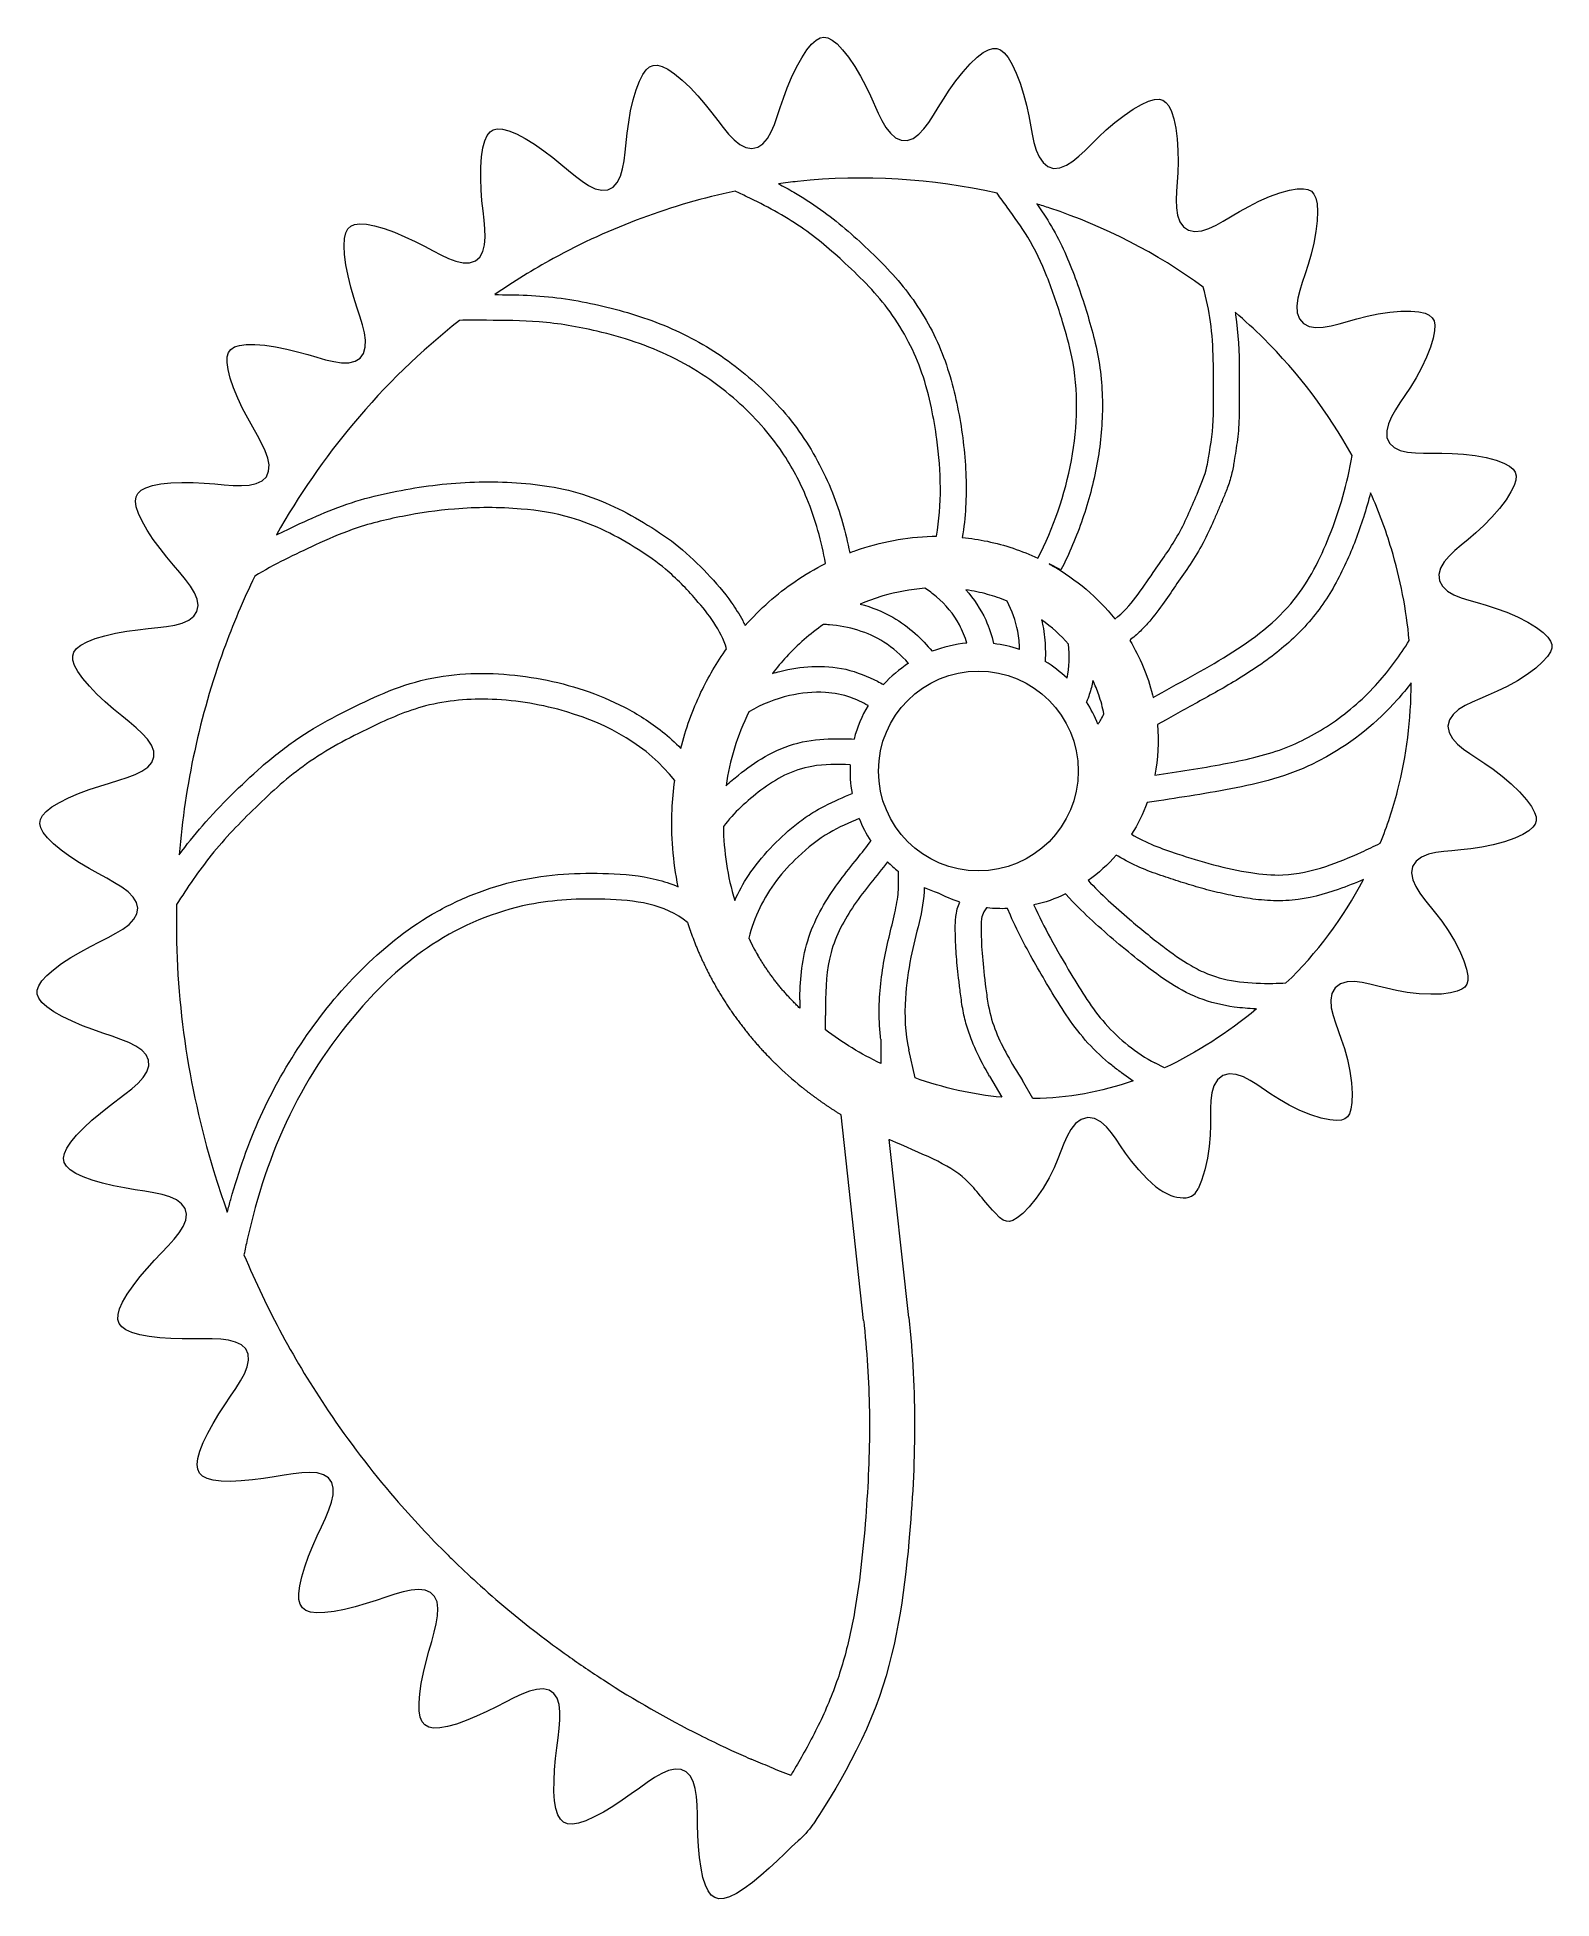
# Model space of a CAD drawing. Header units: millimetres. Extents: x -36.5 to 22.2, y -43.7 to 28.5.
import ezdxf

# ---------------------------------------------------------------- set-up
doc = ezdxf.new("R2010")
doc.units = ezdxf.units.MM

msp = doc.modelspace()

# ---------------------------------------------------------------- linework, layer by layer
at = {"color": 7, "linetype": 'Continuous', "lineweight": 15}
for p, q in [((-6.655, 27.968), (-6.468, 28.195)), ((-6.468, 28.195), (-6.298, 28.348)), ((-6.298, 28.348), (-6.142, 28.434)), ((-6.142, 28.434), (-5.994, 28.462)), ((-5.994, 28.462), (-5.841, 28.436)), ((-5.841, 28.436), (-5.673, 28.352)), ((-5.673, 28.352), (-5.482, 28.202)), ((-5.482, 28.202), (-5.267, 27.978)), ((-7.056, 27.304), (-6.855, 27.667)), ((-6.855, 27.667), (-6.655, 27.968)), ((-5.267, 27.978), (-5.035, 27.683)), ((-5.035, 27.683), (-4.798, 27.331)), ((-0.313, 27.431), (-0.046, 27.683)), ((-0.046, 27.683), (0.191, 27.865)), ((0.191, 27.865), (0.394, 27.978)), ((0.394, 27.978), (0.565, 28.029)), ((0.565, 28.029), (0.716, 28.026)), ((0.716, 28.026), (0.857, 27.97)), ((0.857, 27.97), (1, 27.855)), ((1, 27.855), (1.15, 27.671)), ((1.15, 27.671), (1.308, 27.409)), ((-13.277, 26.426), (-13.15, 26.759)), ((-13.15, 26.759), (-13.018, 27.017)), ((-13.018, 27.017), (-12.885, 27.199)), ((-12.885, 27.199), (-12.752, 27.314)), ((-12.752, 27.314), (-12.611, 27.371)), ((-12.611, 27.371), (-12.453, 27.377)), ((-12.453, 27.377), (-12.267, 27.328)), ((-12.267, 27.328), (-12.045, 27.218)), ((-12.045, 27.218), (-11.783, 27.043)), ((-11.783, 27.043), (-11.491, 26.803)), ((-11.491, 26.803), (-11.182, 26.51)), ((-7.416, 26.493), (-7.246, 26.903)), ((-7.246, 26.903), (-7.056, 27.304)), ((-4.798, 27.331), (-4.572, 26.947)), ((-4.572, 26.947), (-4.367, 26.558)), ((-1.13, 26.41), (-0.872, 26.771)), ((-0.872, 26.771), (-0.594, 27.12)), ((-0.594, 27.12), (-0.313, 27.431)), ((1.308, 27.409), (1.467, 27.072)), ((1.467, 27.072), (1.618, 26.677)), ((-13.49, 25.602), (-13.393, 26.032)), ((-13.393, 26.032), (-13.277, 26.426)), ((-11.182, 26.51), (-10.878, 26.186)), ((-10.878, 26.186), (-10.594, 25.852)), ((-7.686, 25.731), (-7.561, 26.098)), ((-7.561, 26.098), (-7.416, 26.493)), ((-4.367, 26.558), (-4.188, 26.185)), ((-4.188, 26.185), (-3.887, 25.523)), ((-1.563, 25.734), (-1.359, 26.06)), ((-1.359, 26.06), (-1.13, 26.41)), ((1.618, 26.677), (1.751, 26.251)), ((1.751, 26.251), (1.862, 25.823)), ((6.6, 25.979), (6.826, 26.043)), ((6.826, 26.043), (7.006, 26.054)), ((7.006, 26.054), (7.152, 26.019)), ((7.152, 26.019), (7.275, 25.935)), ((-13.566, 25.165), (-13.49, 25.602)), ((-10.594, 25.852), (-10.338, 25.53)), ((-10.338, 25.53), (-10.108, 25.23)), ((-7.913, 25.081), (-7.8, 25.393)), ((-7.8, 25.393), (-7.686, 25.731)), ((-3.887, 25.523), (-3.744, 25.231)), ((-1.928, 25.158), (-1.748, 25.433)), ((-1.748, 25.433), (-1.563, 25.734)), ((1.862, 25.823), (1.95, 25.417)), ((1.95, 25.417), (2.087, 24.701)), ((5.293, 25.157), (5.648, 25.432)), ((5.648, 25.432), (5.999, 25.671)), ((5.999, 25.671), (6.322, 25.855)), ((6.322, 25.855), (6.6, 25.979)), ((7.275, 25.935), (7.386, 25.795)), ((7.386, 25.795), (7.488, 25.586)), ((7.488, 25.586), (7.58, 25.3)), ((7.58, 25.3), (7.656, 24.938)), ((-19.144, 24.447), (-19.053, 24.649)), ((-19.053, 24.649), (-18.945, 24.787)), ((-18.945, 24.787), (-18.817, 24.871)), ((-18.817, 24.871), (-18.661, 24.907)), ((-18.661, 24.907), (-18.464, 24.896)), ((-18.464, 24.896), (-18.219, 24.832)), ((-18.219, 24.832), (-17.923, 24.712)), ((-17.923, 24.712), (-17.585, 24.537)), ((-13.702, 23.998), (-13.622, 24.746)), ((-13.622, 24.746), (-13.566, 25.165)), ((-10.108, 25.23), (-9.895, 24.955)), ((-9.895, 24.955), (-9.688, 24.704)), ((-9.688, 24.704), (-9.475, 24.482)), ((-8.183, 24.539), (-8.037, 24.794)), ((-8.037, 24.794), (-7.913, 25.081)), ((-3.744, 25.231), (-3.589, 24.964)), ((-3.589, 24.964), (-3.413, 24.735)), ((-3.413, 24.735), (-3.214, 24.56)), ((-3.214, 24.56), (-2.993, 24.463)), ((-2.532, 24.538), (-2.314, 24.696)), ((-2.314, 24.696), (-2.114, 24.909)), ((-2.114, 24.909), (-1.928, 25.158)), ((2.087, 24.701), (2.156, 24.383)), ((4.135, 24.071), (4.654, 24.583)), ((4.654, 24.583), (4.958, 24.868)), ((4.958, 24.868), (5.293, 25.157)), ((7.656, 24.938), (7.71, 24.52)), ((-19.273, 23.824), (-19.219, 24.172)), ((-19.219, 24.172), (-19.144, 24.447)), ((-17.585, 24.537), (-17.221, 24.315)), ((-17.221, 24.315), (-16.856, 24.062)), ((-16.856, 24.062), (-16.509, 23.798)), ((-13.744, 23.666), (-13.702, 23.998)), ((-9.475, 24.482), (-9.252, 24.302)), ((-9.252, 24.302), (-9.018, 24.183)), ((-9.018, 24.183), (-8.783, 24.145)), ((-8.783, 24.145), (-8.558, 24.196)), ((-8.558, 24.196), (-8.356, 24.333)), ((-8.356, 24.333), (-8.183, 24.539)), ((-2.993, 24.463), (-2.761, 24.456)), ((-2.761, 24.456), (-2.532, 24.538)), ((2.156, 24.383), (2.242, 24.087)), ((2.242, 24.087), (2.355, 23.819)), ((3.658, 23.651), (3.897, 23.848)), ((3.897, 23.848), (4.135, 24.071)), ((7.71, 24.52), (7.739, 24.073)), ((7.739, 24.073), (7.744, 23.629)), ((-19.307, 22.981), (-19.303, 23.419)), ((-19.303, 23.419), (-19.273, 23.824)), ((-16.509, 23.798), (-16.191, 23.54)), ((-16.191, 23.54), (-15.902, 23.297)), ((-15.902, 23.297), (-15.634, 23.075)), ((-13.886, 23.075), (-13.802, 23.357)), ((-13.802, 23.357), (-13.744, 23.666)), ((2.355, 23.819), (2.506, 23.597)), ((2.506, 23.597), (2.696, 23.444)), ((2.696, 23.444), (2.919, 23.376)), ((2.919, 23.376), (3.163, 23.396)), ((3.163, 23.396), (3.412, 23.494)), ((3.412, 23.494), (3.658, 23.651)), ((7.732, 23.211), (7.689, 22.483)), ((7.744, 23.629), (7.732, 23.211)), ((-19.289, 22.538), (-19.307, 22.981)), ((-19.256, 22.115), (-19.289, 22.538)), ((-15.634, 23.075), (-15.376, 22.877)), ((-15.376, 22.877), (-15.12, 22.71)), ((-15.12, 22.71), (-14.863, 22.587)), ((-14.863, 22.587), (-14.611, 22.528)), ((-14.611, 22.528), (-14.376, 22.548)), ((-14.376, 22.548), (-14.172, 22.652)), ((-14.172, 22.652), (-14.008, 22.833)), ((-14.008, 22.833), (-13.886, 23.075)), ((7.689, 22.483), (7.677, 22.158)), ((11.294, 22.278), (11.697, 22.424)), ((11.697, 22.424), (12.062, 22.525)), ((12.062, 22.525), (12.366, 22.577)), ((12.366, 22.577), (12.605, 22.585)), ((12.605, 22.585), (12.784, 22.554)), ((12.784, 22.554), (12.917, 22.486)), ((12.917, 22.486), (13.016, 22.379)), ((-19.215, 21.722), (-19.256, 22.115)), ((-19.176, 21.361), (-19.215, 21.722)), ((7.677, 22.158), (7.685, 21.85)), ((7.685, 21.85), (7.726, 21.56)), ((9.5, 21.334), (10.123, 21.7)), ((10.123, 21.7), (10.485, 21.899)), ((10.485, 21.899), (10.881, 22.098)), ((10.881, 22.098), (11.294, 22.278)), ((13.016, 22.379), (13.09, 22.221)), ((13.09, 22.221), (13.139, 22)), ((13.139, 22), (13.158, 21.704)), ((13.158, 21.704), (13.144, 21.339)), ((-24.537, 20.869), (-24.458, 21.024)), ((-24.458, 21.024), (-24.347, 21.13)), ((-24.347, 21.13), (-24.197, 21.196)), ((-24.197, 21.196), (-23.998, 21.222)), ((-23.998, 21.222), (-23.74, 21.207)), ((-23.74, 21.207), (-23.422, 21.148)), ((-23.422, 21.148), (-23.052, 21.043)), ((-23.052, 21.043), (-22.651, 20.898)), ((-19.147, 21.025), (-19.176, 21.361)), ((-19.137, 20.708), (-19.147, 21.025)), ((7.726, 21.56), (7.814, 21.303)), ((7.814, 21.303), (7.958, 21.102)), ((7.958, 21.102), (8.155, 20.974)), ((8.155, 20.974), (8.396, 20.929)), ((8.396, 20.929), (8.662, 20.959)), ((8.662, 20.959), (8.938, 21.048)), ((8.938, 21.048), (9.217, 21.178)), ((9.217, 21.178), (9.5, 21.334)), ((13.144, 21.339), (13.095, 20.921)), ((-24.605, 20.376), (-24.587, 20.656)), ((-24.588, 20.03), (-24.605, 20.376)), ((-24.587, 20.656), (-24.537, 20.869)), ((-22.651, 20.898), (-22.243, 20.726)), ((-22.243, 20.726), (-21.85, 20.54)), ((-21.85, 20.54), (-21.487, 20.354)), ((-21.487, 20.354), (-21.154, 20.178)), ((-19.222, 20.149), (-19.158, 20.413)), ((-19.158, 20.413), (-19.137, 20.708)), ((13.012, 20.479), (12.907, 20.045)), ((13.095, 20.921), (13.012, 20.479)), ((-24.536, 19.631), (-24.588, 20.03)), ((-24.452, 19.204), (-24.536, 19.631)), ((-21.154, 20.178), (-20.846, 20.018)), ((-20.846, 20.018), (-20.552, 19.88)), ((-20.552, 19.88), (-20.266, 19.773)), ((-20.266, 19.773), (-19.99, 19.712)), ((-19.99, 19.712), (-19.734, 19.712)), ((-19.734, 19.712), (-19.513, 19.786)), ((-19.513, 19.786), (-19.34, 19.935)), ((-19.34, 19.935), (-19.222, 20.149)), ((12.789, 19.643), (12.672, 19.279)), ((12.907, 20.045), (12.789, 19.643)), ((-24.344, 18.774), (-24.452, 19.204)), ((-24.225, 18.365), (-24.344, 18.774)), ((12.562, 18.948), (12.466, 18.639)), ((12.672, 19.279), (12.562, 18.948)), ((-24.105, 17.986), (-24.225, 18.365)), ((12.392, 18.338), (12.354, 18.046)), ((12.466, 18.639), (12.392, 18.338)), ((-23.992, 17.637), (-24.105, 17.986)), ((-23.894, 17.311), (-23.992, 17.637)), ((12.354, 18.046), (12.369, 17.772)), ((12.369, 17.772), (12.452, 17.536)), ((12.452, 17.536), (12.607, 17.356)), ((12.607, 17.356), (12.826, 17.245)), ((13.681, 17.267), (13.992, 17.345)), ((13.992, 17.345), (14.68, 17.537)), ((14.68, 17.537), (15.077, 17.637)), ((15.077, 17.637), (15.51, 17.727)), ((15.51, 17.727), (15.958, 17.795)), ((15.958, 17.795), (16.39, 17.832)), ((16.39, 17.832), (16.774, 17.836)), ((16.774, 17.836), (17.087, 17.808)), ((17.087, 17.808), (17.324, 17.755)), ((17.324, 17.755), (17.491, 17.68)), ((17.491, 17.68), (17.603, 17.583)), ((17.603, 17.583), (17.673, 17.458)), ((17.673, 17.458), (17.705, 17.292)), ((-23.818, 17.001), (-23.894, 17.311)), ((-23.776, 16.707), (-23.818, 17.001)), ((-23.782, 16.434), (-23.776, 16.707)), ((12.826, 17.245), (13.09, 17.202)), ((13.09, 17.202), (13.379, 17.215)), ((13.379, 17.215), (13.681, 17.267)), ((17.644, 16.785), (17.538, 16.438)), ((17.698, 17.07), (17.644, 16.785)), ((17.705, 17.292), (17.698, 17.07)), ((-29.142, 15.849), (-29.134, 16.065)), ((-29.134, 16.065), (-29.084, 16.23)), ((-29.084, 16.23), (-28.993, 16.355)), ((-28.993, 16.355), (-28.854, 16.447)), ((-28.854, 16.447), (-28.659, 16.511)), ((-28.659, 16.511), (-28.398, 16.546)), ((-28.398, 16.546), (-28.07, 16.548)), ((-28.07, 16.548), (-27.685, 16.517)), ((-27.685, 16.517), (-27.262, 16.453)), ((-27.262, 16.453), (-26.829, 16.365)), ((-26.829, 16.365), (-26.409, 16.26)), ((-26.409, 16.26), (-26.017, 16.151)), ((-26.017, 16.151), (-25.657, 16.047)), ((-25.657, 16.047), (-25.323, 15.954)), ((-25.323, 15.954), (-25.007, 15.881)), ((-24.426, 15.837), (-24.179, 15.893)), ((-24.179, 15.893), (-23.983, 16.014)), ((-23.983, 16.014), (-23.849, 16.198)), ((-23.849, 16.198), (-23.782, 16.434)), ((17.384, 16.047), (17.191, 15.64)), ((17.538, 16.438), (17.384, 16.047)), ((-29.107, 15.574), (-29.142, 15.849)), ((-29.024, 15.243), (-29.107, 15.574)), ((-28.896, 14.867), (-29.024, 15.243)), ((-25.007, 15.881), (-24.706, 15.837)), ((-24.706, 15.837), (-24.426, 15.837)), ((16.975, 15.247), (16.755, 14.887)), ((17.191, 15.64), (16.975, 15.247)), ((-28.731, 14.466), (-28.896, 14.867)), ((-28.542, 14.067), (-28.731, 14.466)), ((16.545, 14.566), (16.351, 14.278)), ((16.755, 14.887), (16.545, 14.566)), ((-28.344, 13.687), (-28.542, 14.067)), ((16.021, 13.738), (15.902, 13.466)), ((16.175, 14.006), (16.021, 13.738)), ((16.351, 14.278), (16.175, 14.006)), ((-28.15, 13.337), (-28.344, 13.687)), ((-27.969, 13.014), (-28.15, 13.337)), ((-27.807, 12.712), (-27.969, 13.014)), ((15.902, 13.466), (15.838, 13.197)), ((15.838, 13.197), (15.849, 12.943)), ((-27.67, 12.422), (-27.807, 12.712)), ((-27.568, 12.14), (-27.67, 12.422)), ((15.849, 12.943), (15.945, 12.723)), ((15.945, 12.723), (16.123, 12.552)), ((16.123, 12.552), (16.364, 12.436)), ((16.364, 12.436), (16.646, 12.369)), ((16.646, 12.369), (16.949, 12.338)), ((16.949, 12.338), (17.266, 12.329)), ((17.266, 12.329), (17.972, 12.33)), ((17.972, 12.33), (18.379, 12.32)), ((18.379, 12.32), (18.819, 12.291)), ((18.819, 12.291), (19.271, 12.236)), ((-27.621, 11.417), (-27.532, 11.626)), ((-27.517, 11.872), (-27.568, 12.14)), ((-27.532, 11.626), (-27.517, 11.872)), ((19.271, 12.236), (19.702, 12.155)), ((19.702, 12.155), (20.078, 12.053)), ((20.078, 12.053), (20.378, 11.94)), ((20.378, 11.94), (20.595, 11.824)), ((20.595, 11.824), (20.738, 11.708)), ((20.738, 11.708), (20.822, 11.586)), ((20.822, 11.586), (20.857, 11.451)), ((-32.604, 10.771), (-32.481, 10.888)), ((-32.481, 10.888), (-32.296, 10.988)), ((-32.296, 10.988), (-32.042, 11.071)), ((-32.042, 11.071), (-31.716, 11.134)), ((-31.716, 11.134), (-31.329, 11.176)), ((-31.329, 11.176), (-30.901, 11.194)), ((-30.901, 11.194), (-30.46, 11.189)), ((-30.46, 11.189), (-30.029, 11.168)), ((-30.029, 11.168), (-29.625, 11.137)), ((-29.625, 11.137), (-29.252, 11.105)), ((-29.252, 11.105), (-28.907, 11.081)), ((-28.907, 11.081), (-28.583, 11.073)), ((-28.583, 11.073), (-28.282, 11.092)), ((-28.282, 11.092), (-28.01, 11.15)), ((-28.01, 11.15), (-27.784, 11.257)), ((-27.784, 11.257), (-27.621, 11.417)), ((20.784, 11.08), (20.659, 10.823)), ((20.847, 11.286), (20.784, 11.08)), ((20.857, 11.451), (20.847, 11.286)), ((-32.693, 10.462), (-32.673, 10.632)), ((-32.664, 10.25), (-32.693, 10.462)), ((-32.673, 10.632), (-32.604, 10.771)), ((-32.579, 9.992), (-32.664, 10.25)), ((20.215, 10.185), (19.919, 9.845)), ((20.468, 10.52), (20.215, 10.185)), ((20.659, 10.823), (20.468, 10.52)), ((-32.438, 9.686), (-32.579, 9.992)), ((-32.243, 9.344), (-32.438, 9.686)), ((19.603, 9.523), (19.291, 9.235)), ((19.919, 9.845), (19.603, 9.523)), ((-32.006, 8.985), (-32.243, 9.344)), ((-31.745, 8.629), (-32.006, 8.985)), ((18.732, 8.762), (18.487, 8.552)), ((18.999, 8.984), (18.732, 8.762)), ((19.291, 9.235), (18.999, 8.984)), ((-31.478, 8.293), (-31.745, 8.629)), ((-31.22, 7.983), (-31.478, 8.293)), ((-30.979, 7.699), (-31.22, 7.983)), ((3.203, 7.8), (2.741, 8.034)), ((18.07, 8.113), (17.927, 7.872)), ((18.263, 8.339), (18.07, 8.113)), ((18.487, 8.552), (18.263, 8.339)), ((-30.76, 7.431), (-30.979, 7.699)), ((-30.568, 7.171), (-30.76, 7.431)), ((17.927, 7.872), (17.859, 7.623)), ((17.859, 7.623), (17.884, 7.382)), ((17.884, 7.382), (18.002, 7.164)), ((-30.412, 6.914), (-30.568, 7.171)), ((-30.307, 6.66), (-30.412, 6.914)), ((-30.269, 6.416), (-30.307, 6.66)), ((18.002, 7.164), (18.198, 6.981)), ((18.198, 6.981), (18.448, 6.836)), ((18.448, 6.836), (18.728, 6.721)), ((18.728, 6.721), (19.028, 6.624)), ((19.028, 6.624), (19.348, 6.532)), ((19.348, 6.532), (19.697, 6.43)), ((-30.883, 5.741), (-30.631, 5.853)), ((-30.631, 5.853), (-30.435, 6.003)), ((-30.435, 6.003), (-30.311, 6.193)), ((-30.311, 6.193), (-30.269, 6.416)), ((19.697, 6.43), (20.082, 6.308)), ((20.082, 6.308), (20.495, 6.157)), ((20.495, 6.157), (20.915, 5.976)), ((20.915, 5.976), (21.31, 5.773)), ((-34.572, 5.014), (-34.259, 5.137)), ((-34.259, 5.137), (-33.884, 5.248)), ((-33.884, 5.248), (-33.466, 5.344)), ((-33.466, 5.344), (-33.032, 5.421)), ((-33.032, 5.421), (-32.606, 5.48)), ((-32.606, 5.48), (-32.205, 5.525)), ((-32.205, 5.525), (-31.834, 5.565)), ((-31.834, 5.565), (-31.491, 5.608)), ((-31.491, 5.608), (-31.173, 5.663)), ((-31.173, 5.663), (-30.883, 5.741)), ((5.916, 5.109), (5.872, 5.069)), ((21.31, 5.773), (21.647, 5.566)), ((21.647, 5.566), (21.907, 5.37)), ((21.907, 5.37), (22.086, 5.196)), ((22.086, 5.196), (22.193, 5.043)), ((-35.13, 4.465), (-35.084, 4.615)), ((-35.122, 4.295), (-35.13, 4.465)), ((-35.084, 4.615), (-34.98, 4.753)), ((-34.98, 4.753), (-34.812, 4.886)), ((-34.812, 4.886), (-34.572, 5.014)), ((22.074, 4.44), (21.887, 4.232)), ((22.188, 4.617), (22.074, 4.44)), ((22.24, 4.767), (22.188, 4.617)), ((22.193, 5.043), (22.241, 4.905)), ((22.241, 4.905), (22.24, 4.767)), ((-35.057, 4.095), (-35.122, 4.295)), ((-34.929, 3.859), (-35.057, 4.095)), ((-34.737, 3.588), (-34.929, 3.859)), ((21.287, 3.746), (20.906, 3.502)), ((21.622, 3.996), (21.287, 3.746)), ((21.887, 4.232), (21.622, 3.996)), ((-34.486, 3.29), (-34.737, 3.588)), ((-34.19, 2.983), (-34.486, 3.29)), ((-33.868, 2.682), (-34.19, 2.983)), ((19.772, 2.938), (19.452, 2.804)), ((20.125, 3.094), (19.772, 2.938)), ((20.509, 3.281), (20.125, 3.094)), ((20.906, 3.502), (20.509, 3.281)), ((-33.543, 2.399), (-33.868, 2.682)), ((-33.23, 2.141), (-33.543, 2.399)), ((6.779, 2.849), (6.78, 2.849)), ((18.413, 2.198), (18.268, 1.98)), ((18.626, 2.385), (18.413, 2.198)), ((18.88, 2.542), (18.626, 2.385)), ((19.157, 2.677), (18.88, 2.542)), ((19.452, 2.804), (19.157, 2.677)), ((-32.938, 1.904), (-33.23, 2.141)), ((-32.671, 1.68), (-32.938, 1.904)), ((-32.432, 1.459), (-32.671, 1.68)), ((-32.229, 1.235), (-32.432, 1.459)), ((7.28, 1.983), (6.944, 1.802)), ((18.268, 1.98), (18.213, 1.74)), ((18.213, 1.74), (18.256, 1.495)), ((18.256, 1.495), (18.387, 1.26)), ((-32.075, 1.006), (-32.229, 1.235)), ((-31.989, 0.773), (-32.075, 1.006)), ((-31.983, 0.547), (-31.989, 0.773)), ((18.387, 1.26), (18.581, 1.046)), ((18.581, 1.046), (18.813, 0.853)), ((18.813, 0.853), (19.069, 0.674)), ((-32.445, -0.006), (-32.223, 0.151)), ((-32.223, 0.151), (-32.064, 0.337)), ((-32.064, 0.337), (-31.983, 0.547)), ((19.069, 0.674), (19.644, 0.298)), ((19.644, 0.298), (19.972, 0.07)), ((19.972, 0.07), (20.322, -0.195)), ((-34.903, -0.871), (-34.49, -0.718)), ((-34.49, -0.718), (-34.084, -0.584)), ((-34.084, -0.584), (-33.699, -0.466)), ((-33.699, -0.466), (-33.343, -0.359)), ((-33.343, -0.359), (-33.015, -0.253)), ((-33.015, -0.253), (-32.714, -0.139)), ((-32.714, -0.139), (-32.445, -0.006)), ((6.842, -0.166), (6.843, -0.166)), ((20.322, -0.195), (20.671, -0.494)), ((20.671, -0.494), (20.991, -0.808)), ((-36.158, -1.564), (-35.94, -1.393)), ((-35.94, -1.393), (-35.65, -1.216)), ((-35.65, -1.216), (-35.297, -1.039)), ((-35.297, -1.039), (-34.903, -0.871)), ((6.994, -1.155), (6.548, -1.223)), ((20.991, -0.808), (21.256, -1.111)), ((21.256, -1.111), (21.45, -1.38)), ((21.45, -1.38), (21.571, -1.603)), ((-36.409, -2.038), (-36.386, -1.881)), ((-36.373, -2.204), (-36.409, -2.038)), ((-36.386, -1.881), (-36.305, -1.726)), ((-36.305, -1.726), (-36.158, -1.564)), ((21.599, -2.056), (21.51, -2.181)), ((21.571, -1.603), (21.63, -1.782)), ((21.637, -1.927), (21.599, -2.056)), ((21.63, -1.782), (21.637, -1.927)), ((-36.277, -2.388), (-36.373, -2.204)), ((-36.113, -2.595), (-36.277, -2.388)), ((-35.88, -2.825), (-36.113, -2.595)), ((-35.584, -3.07), (-35.88, -2.825)), ((19.971, -2.864), (19.524, -2.957)), ((20.409, -2.744), (19.971, -2.864)), ((20.802, -2.603), (20.409, -2.744)), ((21.121, -2.457), (20.802, -2.603)), ((21.355, -2.314), (21.121, -2.457)), ((21.51, -2.181), (21.355, -2.314)), ((-35.24, -3.318), (-35.584, -3.07)), ((-34.87, -3.557), (-35.24, -3.318)), ((-34.499, -3.777), (-34.87, -3.557)), ((5.418, -3.304), (5.346, -3.259)), ((16.976, -3.495), (16.843, -3.706)), ((17.189, -3.335), (16.976, -3.495)), ((17.454, -3.226), (17.189, -3.335)), ((17.746, -3.159), (17.454, -3.226)), ((18.05, -3.119), (17.746, -3.159)), ((18.369, -3.09), (18.05, -3.119)), ((18.714, -3.061), (18.369, -3.09)), ((19.099, -3.02), (18.714, -3.061)), ((19.524, -2.957), (19.099, -3.02)), ((-34.143, -3.977), (-34.499, -3.777)), ((-33.811, -4.16), (-34.143, -3.977)), ((-33.506, -4.333), (-33.811, -4.16)), ((-3.104, -4.434), (-3.104, -3.892)), ((4.258, -4.247), (4.259, -4.248)), ((16.843, -3.706), (16.801, -3.954)), ((16.801, -3.954), (16.848, -4.219)), ((16.848, -4.219), (16.964, -4.484)), ((-33.229, -4.508), (-33.506, -4.333)), ((-32.986, -4.691), (-33.229, -4.508)), ((-32.79, -4.889), (-32.986, -4.691)), ((-32.659, -5.1), (-32.79, -4.889)), ((3.529, -4.932), (3.376, -4.769)), ((16.964, -4.484), (17.124, -4.739)), ((17.124, -4.739), (17.31, -4.987)), ((17.31, -4.987), (17.735, -5.514)), ((-32.947, -5.948), (-32.76, -5.752)), ((-32.76, -5.752), (-32.643, -5.541)), ((-32.608, -5.321), (-32.659, -5.1)), ((-32.643, -5.541), (-32.608, -5.321)), ((0.319, -5.307), (0.319, -5.307)), ((1.239, -5.596), (1.125, -5.334)), ((2.156, -5.196), (2.156, -5.197)), ((17.735, -5.514), (17.975, -5.828)), ((-34.091, -6.627), (-33.761, -6.458)), ((-33.761, -6.458), (-33.458, -6.295)), ((-33.458, -6.295), (-33.184, -6.128)), ((-33.184, -6.128), (-32.947, -5.948)), ((-11.284, -5.874), (-11.284, -5.874)), ((-8.905, -6.481), (-8.904, -6.482)), ((17.975, -5.828), (18.223, -6.188)), ((18.223, -6.188), (18.463, -6.582)), ((-35.201, -7.235), (-34.823, -7.013)), ((-34.823, -7.013), (-34.447, -6.811)), ((-34.447, -6.811), (-34.091, -6.627)), ((18.463, -6.582), (18.671, -6.985)), ((18.671, -6.985), (18.83, -7.363)), ((-36.33, -8.139), (-36.14, -7.931)), ((-36.14, -7.931), (-35.881, -7.705)), ((-35.881, -7.705), (-35.562, -7.469)), ((-35.562, -7.469), (-35.201, -7.235)), ((18.83, -7.363), (18.932, -7.685)), ((18.932, -7.685), (18.979, -7.939)), ((18.979, -7.939), (18.98, -8.128)), ((-36.508, -8.495), (-36.451, -8.326)), ((-36.507, -8.654), (-36.508, -8.495)), ((-36.447, -8.812), (-36.507, -8.654)), ((-36.451, -8.326), (-36.33, -8.139)), ((13.715, -8.628), (13.668, -8.894)), ((13.842, -8.408), (13.715, -8.628)), ((14.045, -8.255), (13.842, -8.408)), ((14.304, -8.178), (14.045, -8.255)), ((14.593, -8.166), (14.304, -8.178)), ((14.891, -8.201), (14.593, -8.166)), ((15.19, -8.264), (14.891, -8.201)), ((15.498, -8.341), (15.19, -8.264)), ((15.833, -8.426), (15.498, -8.341)), ((16.212, -8.511), (15.833, -8.426)), ((16.638, -8.586), (16.212, -8.511)), ((17.096, -8.639), (16.638, -8.586)), ((17.552, -8.661), (17.096, -8.639)), ((17.967, -8.649), (17.552, -8.661)), ((18.312, -8.608), (17.967, -8.649)), ((18.572, -8.545), (18.312, -8.608)), ((18.754, -8.467), (18.572, -8.545)), ((18.872, -8.377), (18.754, -8.467)), ((18.945, -8.268), (18.872, -8.377)), ((18.98, -8.128), (18.945, -8.268)), ((-36.323, -8.976), (-36.447, -8.812)), ((-36.13, -9.151), (-36.323, -8.976)), ((-35.865, -9.335), (-36.13, -9.151)), ((-35.535, -9.523), (-35.865, -9.335)), ((-6.929, -8.879), (-6.929, -9.197)), ((10.738, -9.235), (10.789, -9.23)), ((13.668, -8.894), (13.689, -9.183)), ((13.689, -9.183), (13.756, -9.476)), ((-35.156, -9.707), (-35.535, -9.523)), ((-34.752, -9.878), (-35.156, -9.707)), ((-34.347, -10.031), (-34.752, -9.878)), ((-33.96, -10.167), (-34.347, -10.031)), ((-5.936, -10.039), (-5.936, -9.486)), ((13.756, -9.476), (13.85, -9.768)), ((13.85, -9.768), (14.077, -10.395)), ((-33.598, -10.29), (-33.96, -10.167)), ((-33.265, -10.409), (-33.598, -10.29)), ((-32.959, -10.532), (-33.265, -10.409)), ((-32.686, -10.67), (-32.959, -10.532)), ((-32.456, -10.829), (-32.686, -10.67)), ((-32.286, -11.012), (-32.456, -10.829)), ((-3.786, -10.402), (-3.786, -11.345)), ((-2.459, -11.901), (-2.7, -10.819)), ((14.077, -10.395), (14.2, -10.766)), ((14.2, -10.766), (14.317, -11.185)), ((-32.191, -11.218), (-32.286, -11.012)), ((-32.255, -11.667), (-32.182, -11.44)), ((-32.182, -11.44), (-32.191, -11.218)), ((7.215, -11.515), (6.849, -11.323)), ((14.317, -11.185), (14.414, -11.638)), ((-32.838, -12.324), (-32.599, -12.111)), ((-32.599, -12.111), (-32.4, -11.893)), ((-32.4, -11.893), (-32.255, -11.667)), ((0.433, -11.834), (0.905, -12.656)), ((2.113, -12.707), (1.706, -11.999)), ((5.548, -11.697), (5.997, -12.013)), ((9.137, -12.206), (9.053, -12.484)), ((9.278, -11.973), (9.137, -12.206)), ((9.479, -11.813), (9.278, -11.973)), ((9.728, -11.745), (9.479, -11.813)), ((10.002, -11.768), (9.728, -11.745)), ((10.279, -11.863), (10.002, -11.768)), ((10.545, -12.002), (10.279, -11.863)), ((10.802, -12.165), (10.545, -12.002)), ((11.347, -12.537), (10.802, -12.165)), ((14.414, -11.638), (14.477, -12.093)), ((14.477, -12.093), (14.503, -12.509)), ((-33.72, -13.002), (-33.106, -12.538)), ((-33.106, -12.538), (-32.838, -12.324)), ((9.014, -12.782), (9.002, -13.086)), ((9.053, -12.484), (9.014, -12.782)), ((11.676, -12.746), (11.347, -12.537)), ((12.055, -12.961), (11.676, -12.746)), ((12.472, -13.164), (12.055, -12.961)), ((14.491, -12.853), (14.452, -13.113)), ((14.503, -12.509), (14.491, -12.853)), ((-34.706, -13.838), (-34.389, -13.547)), ((-34.389, -13.547), (-34.054, -13.265)), ((-34.054, -13.265), (-33.72, -13.002)), ((-4.452, -21.31), (-5.323, -13.332)), ((3.768, -13.677), (3.586, -13.905)), ((3.99, -13.514), (3.768, -13.677)), ((4.241, -13.444), (3.99, -13.514)), ((4.502, -13.48), (4.241, -13.444)), ((4.75, -13.61), (4.502, -13.48)), ((4.972, -13.804), (4.75, -13.61)), ((9.002, -13.086), (9.001, -13.4)), ((9.001, -13.4), (9.001, -13.741)), ((12.897, -13.335), (12.472, -13.164)), ((13.293, -13.459), (12.897, -13.335)), ((13.628, -13.531), (13.293, -13.459)), ((13.889, -13.555), (13.628, -13.531)), ((14.079, -13.54), (13.889, -13.555)), ((14.214, -13.493), (14.079, -13.54)), ((14.314, -13.414), (14.214, -13.493)), ((14.392, -13.294), (14.314, -13.414)), ((14.452, -13.113), (14.392, -13.294)), ((-35.36, -14.633), (-35.203, -14.393)), ((-35.203, -14.393), (-34.982, -14.125)), ((-34.982, -14.125), (-34.706, -13.838)), ((-2.704, -21.19), (-3.458, -14.295)), ((3.44, -14.167), (3.319, -14.442)), ((3.586, -13.905), (3.44, -14.167)), ((5.167, -14.033), (4.972, -13.804)), ((5.342, -14.278), (5.167, -14.033)), ((5.517, -14.537), (5.342, -14.278)), ((8.988, -14.126), (8.953, -14.558)), ((9.001, -13.741), (8.988, -14.126)), ((-35.484, -15.019), (-35.452, -14.84)), ((-35.459, -15.178), (-35.484, -15.019)), ((-35.452, -14.84), (-35.36, -14.633)), ((3.084, -15.042), (2.934, -15.39)), ((3.319, -14.442), (3.084, -15.042)), ((5.711, -14.82), (5.517, -14.537)), ((5.944, -15.134), (5.711, -14.82)), ((6.225, -15.473), (5.944, -15.134)), ((8.886, -15.018), (8.785, -15.472)), ((8.953, -14.558), (8.886, -15.018)), ((-35.376, -15.324), (-35.459, -15.178)), ((-35.231, -15.466), (-35.376, -15.324)), ((-35.016, -15.605), (-35.231, -15.466)), ((-34.728, -15.741), (-35.016, -15.605)), ((-34.374, -15.87), (-34.728, -15.741)), ((-33.973, -15.987), (-34.374, -15.87)), ((2.744, -15.776), (2.51, -16.181)), ((2.934, -15.39), (2.744, -15.776)), ((6.547, -15.813), (6.225, -15.473)), ((6.888, -16.122), (6.547, -15.813)), ((8.66, -15.877), (8.526, -16.202)), ((8.785, -15.472), (8.66, -15.877)), ((-33.547, -16.088), (-33.973, -15.987)), ((-33.122, -16.171), (-33.547, -16.088)), ((-32.715, -16.24), (-33.122, -16.171)), ((-32.335, -16.301), (-32.715, -16.24)), ((-31.984, -16.362), (-32.335, -16.301)), ((-31.659, -16.431), (-31.984, -16.362)), ((-31.364, -16.52), (-31.659, -16.431)), ((-31.108, -16.635), (-31.364, -16.52)), ((2.244, -16.569), (1.971, -16.905)), ((2.51, -16.181), (2.244, -16.569)), ((-30.906, -16.785), (-31.108, -16.635)), ((-30.774, -16.969), (-30.906, -16.785)), ((-30.721, -17.183), (-30.774, -16.969)), ((-30.75, -17.418), (-30.721, -17.183)), ((0.823, -17.314), (0.652, -17.134)), ((0.965, -17.417), (0.823, -17.314)), ((1.72, -17.161), (1.508, -17.333)), ((1.971, -16.905), (1.72, -17.161)), ((-31.202, -18.163), (-31.005, -17.912)), ((-31.005, -17.912), (-30.849, -17.664)), ((-30.849, -17.664), (-30.75, -17.418)), ((1.087, -17.465), (0.965, -17.417)), ((1.206, -17.469), (1.087, -17.465)), ((1.34, -17.429), (1.206, -17.469)), ((1.508, -17.333), (1.34, -17.429)), ((-31.954, -18.978), (-31.43, -18.419)), ((-31.43, -18.419), (-31.202, -18.163)), ((-32.523, -19.624), (-32.239, -19.291)), ((-32.239, -19.291), (-31.954, -18.978)), ((-33.017, -20.293), (-32.789, -19.963)), ((-32.789, -19.963), (-32.523, -19.624)), ((-33.374, -21.084), (-33.313, -20.861)), ((-33.313, -20.861), (-33.194, -20.596)), ((-33.194, -20.596), (-33.017, -20.293)), ((-33.379, -21.269), (-33.374, -21.084)), ((-33.332, -21.424), (-33.379, -21.269)), ((-33.229, -21.556), (-33.332, -21.424)), ((-33.066, -21.673), (-33.229, -21.556)), ((-32.835, -21.775), (-33.066, -21.673)), ((-32.534, -21.862), (-32.835, -21.775)), ((-32.168, -21.932), (-32.534, -21.862)), ((-31.756, -21.982), (-32.168, -21.932)), ((-31.321, -22.012), (-31.756, -21.982)), ((-30.888, -22.025), (-31.321, -22.012)), ((-30.473, -22.026), (-30.888, -22.025)), ((-30.086, -22.024), (-30.473, -22.026)), ((-29.726, -22.026), (-30.086, -22.024)), ((-29.392, -22.04), (-29.726, -22.026)), ((-29.085, -22.077), (-29.392, -22.04)), ((-28.811, -22.147), (-29.085, -22.077)), ((-28.583, -22.258), (-28.811, -22.147)), ((-28.418, -22.415), (-28.583, -22.258)), ((-28.474, -23.375), (-28.365, -23.104)), ((-28.327, -22.614), (-28.418, -22.415)), ((-28.365, -23.104), (-28.311, -22.848)), ((-28.311, -22.848), (-28.327, -22.614)), ((-28.806, -23.944), (-28.625, -23.654)), ((-28.625, -23.654), (-28.474, -23.375)), ((-29.23, -24.579), (-29.009, -24.25)), ((-29.009, -24.25), (-28.806, -23.944)), ((-29.687, -25.306), (-29.46, -24.933)), ((-29.46, -24.933), (-29.23, -24.579)), ((-30.07, -26.046), (-29.895, -25.683)), ((-29.895, -25.683), (-29.687, -25.306)), ((-30.306, -26.894), (-30.278, -26.66)), ((-30.278, -26.66), (-30.2, -26.376)), ((-30.2, -26.376), (-30.07, -26.046)), ((-30.284, -27.081), (-30.306, -26.894)), ((-30.216, -27.23), (-30.284, -27.081)), ((-30.096, -27.347), (-30.216, -27.23)), ((-29.92, -27.437), (-30.096, -27.347)), ((-29.68, -27.502), (-29.92, -27.437)), ((-27.318, -27.377), (-27.73, -27.441)), ((-26.934, -27.312), (-27.318, -27.377)), ((-26.576, -27.256), (-26.934, -27.312)), ((-26.242, -27.216), (-26.576, -27.256)), ((-25.931, -27.202), (-26.242, -27.216)), ((-25.647, -27.224), (-25.931, -27.202)), ((-25.402, -27.294), (-25.647, -27.224)), ((-25.211, -27.418), (-25.402, -27.294)), ((-25.084, -27.596), (-25.211, -27.418)), ((-29.373, -27.541), (-29.68, -27.502)), ((-29.005, -27.553), (-29.373, -27.541)), ((-28.593, -27.537), (-29.005, -27.553)), ((-28.161, -27.498), (-28.593, -27.537)), ((-27.73, -27.441), (-28.161, -27.498)), ((-25.096, -28.363), (-25.035, -28.08)), ((-25.027, -27.82), (-25.084, -27.596)), ((-25.035, -28.08), (-25.027, -27.82)), ((-25.329, -28.976), (-25.198, -28.662)), ((-25.198, -28.662), (-25.096, -28.363)), ((-25.645, -29.669), (-25.48, -29.31)), ((-25.48, -29.31), (-25.329, -28.976)), ((-25.982, -30.456), (-25.816, -30.053)), ((-25.816, -30.053), (-25.645, -29.669)), ((-26.248, -31.249), (-26.13, -30.861)), ((-26.13, -30.861), (-25.982, -30.456)), ((-26.363, -31.895), (-26.327, -31.598)), ((-26.327, -31.598), (-26.248, -31.249)), ((-21.718, -31.747), (-22.003, -31.772)), ((-21.463, -31.774), (-21.718, -31.747)), ((-26.357, -32.134), (-26.363, -31.895)), ((-26.309, -32.32), (-26.357, -32.134)), ((-26.22, -32.459), (-26.309, -32.32)), ((-26.087, -32.559), (-26.22, -32.459)), ((-24.171, -32.417), (-24.591, -32.522)), ((-23.753, -32.295), (-24.171, -32.417)), ((-23.355, -32.167), (-23.753, -32.295)), ((-22.983, -32.042), (-23.355, -32.167)), ((-22.636, -31.93), (-22.983, -32.042)), ((-22.31, -31.837), (-22.636, -31.93)), ((-22.003, -31.772), (-22.31, -31.837)), ((-21.252, -31.862), (-21.463, -31.774)), ((-21.096, -32.014), (-21.252, -31.862)), ((-21, -32.223), (-21.096, -32.014)), ((-20.964, -32.477), (-21, -32.223)), ((-20.977, -32.764), (-20.964, -32.477)), ((-25.902, -32.623), (-26.087, -32.559)), ((-25.658, -32.652), (-25.902, -32.623)), ((-25.353, -32.644), (-25.658, -32.652)), ((-24.992, -32.6), (-25.353, -32.644)), ((-24.591, -32.522), (-24.992, -32.6)), ((-21.108, -33.404), (-21.029, -33.074)), ((-21.029, -33.074), (-20.977, -32.764)), ((-21.312, -34.135), (-21.204, -33.757)), ((-21.204, -33.757), (-21.108, -33.404)), ((-21.525, -34.962), (-21.422, -34.54)), ((-21.422, -34.54), (-21.312, -34.135)), ((-21.61, -35.386), (-21.525, -34.962)), ((-21.697, -36.148), (-21.669, -35.788)), ((-21.669, -35.788), (-21.61, -35.386)), ((-18.019, -35.948), (-18.347, -36.113)), ((-17.709, -35.805), (-18.019, -35.948)), ((-17.414, -35.692), (-17.709, -35.805)), ((-17.135, -35.621), (-17.414, -35.692)), ((-16.878, -35.605), (-17.135, -35.621)), ((-16.654, -35.656), (-16.878, -35.605)), ((-16.474, -35.776), (-16.654, -35.656)), ((-16.344, -35.963), (-16.474, -35.776)), ((-16.266, -36.206), (-16.344, -35.963)), ((-21.69, -36.451), (-21.697, -36.148)), ((-21.649, -36.692), (-21.69, -36.451)), ((-21.575, -36.873), (-21.649, -36.692)), ((-19.469, -36.664), (-19.867, -36.831)), ((-19.074, -36.481), (-19.469, -36.664)), ((-18.699, -36.293), (-19.074, -36.481)), ((-18.347, -36.113), (-18.699, -36.293)), ((-16.233, -36.489), (-16.266, -36.206)), ((-16.261, -37.139), (-16.235, -36.802)), ((-16.235, -36.802), (-16.233, -36.489)), ((-21.468, -37.001), (-21.575, -36.873)), ((-21.323, -37.082), (-21.468, -37.001)), ((-21.133, -37.12), (-21.323, -37.082)), ((-20.892, -37.114), (-21.133, -37.12)), ((-20.595, -37.063), (-20.892, -37.114)), ((-20.249, -36.967), (-20.595, -37.063)), ((-19.867, -36.831), (-20.249, -36.967)), ((-16.352, -37.89), (-16.303, -37.501)), ((-16.303, -37.501), (-16.261, -37.139)), ((-16.4, -38.305), (-16.352, -37.89)), ((-16.462, -39.169), (-16.44, -38.737)), ((-16.44, -38.737), (-16.4, -38.305)), ((-12.284, -38.887), (-12.56, -39.044)), ((-12.017, -38.772), (-12.284, -38.887)), ((-11.765, -38.714), (-12.017, -38.772)), ((-11.534, -38.726), (-11.765, -38.714)), ((-11.336, -38.813), (-11.534, -38.726)), ((-11.178, -38.974), (-11.336, -38.813)), ((-11.063, -39.197), (-11.178, -38.974)), ((-16.463, -39.577), (-16.462, -39.169)), ((-16.438, -39.941), (-16.463, -39.577)), ((-13.472, -39.678), (-13.817, -39.92)), ((-13.149, -39.447), (-13.472, -39.678)), ((-12.847, -39.233), (-13.149, -39.447)), ((-12.56, -39.044), (-12.847, -39.233)), ((-10.986, -39.469), (-11.063, -39.197)), ((-10.939, -39.777), (-10.986, -39.469)), ((-16.387, -40.244), (-16.438, -39.941)), ((-16.313, -40.481), (-16.387, -40.244)), ((-14.548, -40.381), (-14.904, -40.57)), ((-14.18, -40.159), (-14.548, -40.381)), ((-13.817, -39.92), (-14.18, -40.159)), ((-10.914, -40.113), (-10.939, -39.777)), ((-10.902, -40.476), (-10.914, -40.113)), ((-16.215, -40.653), (-16.313, -40.481)), ((-16.091, -40.768), (-16.215, -40.653)), ((-15.937, -40.83), (-16.091, -40.768)), ((-15.746, -40.843), (-15.937, -40.83)), ((-15.511, -40.805), (-15.746, -40.843)), ((-15.229, -40.713), (-15.511, -40.805)), ((-14.904, -40.57), (-15.229, -40.713)), ((-10.893, -40.867), (-10.902, -40.476)), ((-10.88, -41.283), (-10.893, -40.867)), ((-10.857, -41.715), (-10.88, -41.283)), ((-10.818, -42.146), (-10.857, -41.715)), ((-7.244, -41.731), (-7.514, -41.988)), ((-6.987, -41.5), (-7.244, -41.731)), ((-10.76, -42.552), (-10.818, -42.146)), ((-10.684, -42.912), (-10.76, -42.552)), ((-8.11, -42.555), (-8.435, -42.843)), ((-7.802, -42.265), (-8.11, -42.555)), ((-7.514, -41.988), (-7.802, -42.265)), ((-10.591, -43.209), (-10.684, -42.912)), ((-10.484, -43.438), (-10.591, -43.209)), ((-8.766, -43.114), (-9.089, -43.35)), ((-8.435, -42.843), (-8.766, -43.114)), ((-10.363, -43.599), (-10.484, -43.438)), ((-10.224, -43.699), (-10.363, -43.599)), ((-10.064, -43.742), (-10.224, -43.699)), ((-9.875, -43.731), (-10.064, -43.742)), ((-9.65, -43.662), (-9.875, -43.731)), ((-9.387, -43.535), (-9.65, -43.662)), ((-9.089, -43.35), (-9.387, -43.535))]:
    msp.add_line(p, q, dxfattribs=at)
msp.add_circle((0, 0), 3.875, dxfattribs=at)
for centre, radius, start, end in [((0, 0), 4.979, 95.1449, 111.08857), ((0, 0), 4.979, 71.2848, 83.18898), ((0, 0), 4.979, 122.96825, 137.64833), ((0, 0), 4.979, 46.29753, 58.63402), ((0, 0), 4.979, 149.3228, 165.5643), ((0, 0), 4.979, 21.36427, 32.59282), ((0, 0), 4.979, 177.18227, 190.02582), ((0, 0), 4.979, 201.6751, 213.09056), ((0, 0), 4.979, 224.95875, 231.42588), ((0, 0), 4.979, 245.01333, 251.53018), ((-8.451, -37.392), 1, 246.47938, 248.50587)]:
    msp.add_arc(centre, radius, start, end, dxfattribs=at)
for points, degree, knots in [([(0.724, 22.408), (-1.794, 22.988), (-4.674, 23.155), (-7.509, 22.813), (-7.756, 22.779)], 3, [0.52322852, 0.52322852, 0.52322852, 0.52322852, 0.55421965, 0.55717567, 0.55717567, 0.55717567, 0.55717567]), ([(-9.437, 22.489), (-11.894, 21.977), (-15.12, 20.779), (-18.03, 18.983), (-18.761, 18.48)], 3, [0.56393194, 0.56393194, 0.56393194, 0.56393194, 0.59370584, 0.60413125, 0.60413125, 0.60413125, 0.60413125]), ([(-1.631, 9.106), (-1.409, 10.349), (-1.453, 12.038), (-1.818, 14.143), (-2.147, 15.419), (-2.686, 16.675), (-3.607, 18.17), (-5.056, 19.639), (-6.885, 21.2), (-8.404, 22.005), (-9.285, 22.42), (-9.437, 22.489)], 3, [0, 0, 0, 0, 0.1616195, 0.2143458, 0.2743291, 0.3303563, 0.3891549, 0.4987589, 0.5935728, 0.6968573, 0.7183102, 0.7183102, 0.7183102, 0.7183102]), ([(-7.756, 22.779), (-7.557, 22.675), (-7.005, 22.372), (-6.11, 21.803), (-5.15, 21.035), (-3.985, 19.98), (-2.549, 18.487), (-1.51, 16.613), (-0.992, 15.002), (-0.655, 13.426), (-0.417, 11.474), (-0.497, 9.835), (-0.624, 9.061)], 3, [0.339496, 0.339496, 0.339496, 0.339496, 0.3667303, 0.4154433, 0.4641564, 0.5128695, 0.6102956, 0.7077217, 0.7564347, 0.8051478, 0.9025739, 0.9948279, 0.9948279, 0.9948279, 0.9948279]), ([(2.311, 8.252), (3.494, 10.585), (4.269, 13.944), (3.233, 17.572), (2.714, 19.141), (2.011, 20.651), (1.264, 21.665), (0.859, 22.229), (0.724, 22.408)], 3, [0, 0, 0, 0, 0.3764082, 0.4422192, 0.5294512, 0.6089745, 0.6749151, 0.7063877, 0.7063877, 0.7063877, 0.7063877]), ([(2.261, 21.997), (2.406, 21.793), (2.759, 21.284), (3.434, 20.039), (3.922, 18.699), (4.33, 17.388), (4.615, 16.33), (4.781, 15.212), (4.843, 13.73), (4.657, 11.884), (4.083, 9.747), (3.526, 8.438), (3.203, 7.8)], 3, [0.3508407, 0.3508407, 0.3508407, 0.3508407, 0.3843615, 0.4317184, 0.526432, 0.5737888, 0.6211456, 0.6685024, 0.7158592, 0.8105728, 0.9052864, 1, 1, 1, 1]), ([(8.722, 18.772), (6.921, 20.088), (4.743, 21.206), (2.43, 21.945), (2.261, 21.997)], 3, [0.4876849, 0.4876849, 0.4876849, 0.4876849, 0.51473346, 0.5168614, 0.5168614, 0.5168614, 0.5168614]), ([(-18.761, 18.48), (-18.712, 18.479), (-18.254, 18.474), (-17.345, 18.464), (-16.01, 18.332), (-14.723, 18.083), (-13.036, 17.646), (-10.937, 16.806), (-8.727, 15.241), (-6.867, 13.257), (-5.601, 10.891), (-5.147, 9.258), (-4.992, 8.466)], 3, [0.3246124, 0.3246124, 0.3246124, 0.3246124, 0.3303375, 0.3781705, 0.4260035, 0.4738366, 0.5216696, 0.6173357, 0.7130018, 0.8086678, 0.9043339, 0.9913367, 0.9913367, 0.9913367, 0.9913367]), ([(5.298, 5.896), (5.924, 6.388), (6.634, 7.533), (7.797, 9.105), (8.386, 10.536), (8.83, 11.552), (9.005, 12.616), (9.126, 13.328), (9.115, 15.246), (9.148, 16.931), (8.848, 18.29), (8.722, 18.772)], 3, [0, 0, 0, 0, 0.1238896, 0.213402, 0.3091325, 0.3692163, 0.3874901, 0.4802728, 0.5070609, 0.6437731, 0.7064942, 0.7064942, 0.7064942, 0.7064942]), ([(-20.126, 17.476), (-21.629, 16.296), (-24.273, 13.729), (-26.368, 10.688), (-27.232, 9.155)], 3, [0.61076726, 0.61076726, 0.61076726, 0.61076726, 0.63319203, 0.65366347, 0.65366347, 0.65366347, 0.65366347]), ([(-5.932, 8.051), (-6.087, 8.91), (-6.5, 10.42), (-7.644, 12.587), (-9.394, 14.527), (-11.838, 16.193), (-14.526, 17.059), (-16.956, 17.479), (-18.747, 17.473), (-19.78, 17.496), (-20.126, 17.476)], 3, [0.0000064, 0.0000064, 0.0000064, 0.0000064, 0.1014847, 0.1805742, 0.2826697, 0.4019533, 0.5198382, 0.6080852, 0.6873816, 0.7277904, 0.7277904, 0.7277904, 0.7277904]), ([(9.959, 17.795), (9.965, 17.761), (10.082, 17.016), (10.126, 15.871), (10.119, 14.507), (10.121, 13.412), (10.026, 12.665), (9.946, 12.175), (9.902, 11.905), (9.84, 11.553), (9.704, 11.084), (9.517, 10.622), (9.344, 10.22), (9.111, 9.673), (8.791, 8.958), (8.281, 8.091), (7.754, 7.356), (7.288, 6.66), (6.814, 5.995), (6.345, 5.477), (6.062, 5.224), (5.916, 5.109)], 3, [0.3461613, 0.3461613, 0.3461613, 0.3461613, 0.3506091, 0.4433793, 0.4897643, 0.5361494, 0.5825344, 0.605727, 0.6173232, 0.6289195, 0.652112, 0.6753046, 0.6984971, 0.7216896, 0.7680747, 0.8144598, 0.8608448, 0.9072299, 0.9536149, 0.9768075, 1, 1, 1, 1]), ([(14.495, 12.236), (13.581, 13.9), (12.116, 15.837), (10.338, 17.471), (9.959, 17.795)], 3, [0.45193872, 0.45193872, 0.45193872, 0.45193872, 0.47524727, 0.48130384, 0.48130384, 0.48130384, 0.48130384]), ([(6.78, 2.849), (8.641, 3.925), (11.805, 5.344), (13.756, 9.219), (14.318, 11.165), (14.495, 12.236)], 3, [0, 0, 0, 0, 0.3455381, 0.4907283, 0.6589366, 0.6589366, 0.6589366, 0.6589366]), ([(-27.232, 9.155), (-27.083, 9.229), (-26.514, 9.507), (-25.544, 9.959), (-24.149, 10.499), (-22.736, 10.833), (-20.876, 11.156), (-18.942, 11.264), (-17.023, 11.12), (-15.527, 10.838), (-14.098, 10.278), (-12.821, 9.56), (-11.594, 8.735), (-10.502, 7.672), (-9.717, 6.765), (-9.238, 6.028), (-9.078, 5.709), (-9.047, 5.644)], 3, [0.2767874, 0.2767874, 0.2767874, 0.2767874, 0.2945605, 0.3449491, 0.3953376, 0.4457261, 0.4961147, 0.5968917, 0.6472803, 0.6976688, 0.7480573, 0.7984459, 0.8488344, 0.8992229, 0.9496115, 0.9748057, 0.981129, 0.981129, 0.981129, 0.981129]), ([(-9.765, 4.744), (-9.989, 5.469), (-10.802, 6.527), (-12.012, 7.787), (-13.616, 8.907), (-15.472, 9.864), (-17.94, 10.237), (-20.142, 10.232), (-22.338, 9.91), (-24.161, 9.466), (-26.054, 8.625), (-27.318, 8.017), (-28.068, 7.558)], 3, [0.0000039, 0.0000039, 0.0000039, 0.0000039, 0.0840243, 0.14576, 0.1946614, 0.3018554, 0.3747391, 0.4709513, 0.546581, 0.6220336, 0.679271, 0.777497, 0.777497, 0.777497, 0.777497]), ([(15.212, 10.792), (15.13, 10.471), (14.864, 9.551), (14.3, 8.073), (13.364, 6.325), (11.978, 4.846), (10.403, 3.734), (9.051, 2.965), (8.007, 2.394), (7.524, 2.124), (7.28, 1.983)], 3, [0.4043127, 0.4043127, 0.4043127, 0.4043127, 0.4523555, 0.5436296, 0.6349037, 0.7261777, 0.8174518, 0.9087259, 0.954363, 1, 1, 1, 1]), ([(16.712, 5.063), (16.601, 6.262), (16.222, 8.216), (15.527, 10.082), (15.212, 10.792)], 3, [0.42078499, 0.42078499, 0.42078499, 0.42078499, 0.43576108, 0.44532358, 0.44532358, 0.44532358, 0.44532358]), ([(-4.992, 8.466), (-4.915, 8.495), (-3.89, 8.871), (-2.748, 9.086), (-1.686, 9.106), (-1.631, 9.106)], 3, [0.30056384, 0.30056384, 0.30056384, 0.30056384, 0.3048262, 0.35658262, 0.35941952, 0.35941952, 0.35941952, 0.35941952]), ([(-0.624, 9.061), (-0.298, 9.028), (0.71, 8.873), (1.685, 8.548), (2.311, 8.252)], 3, [0.37670032, 0.37670032, 0.37670032, 0.37670032, 0.39357534, 0.42908104, 0.42908104, 0.42908104, 0.42908104]), ([(-9.047, 5.644), (-8.473, 6.29), (-7.477, 7.173), (-6.339, 7.846), (-5.932, 8.051)], 3, [0.21516399, 0.21516399, 0.21516399, 0.21516399, 0.25952857, 0.28296522, 0.28296522, 0.28296522, 0.28296522]), ([(2.741, 8.034), (2.783, 8.011), (3.759, 7.471), (4.63, 6.736), (5.297, 5.897), (5.298, 5.896)], 3, [0.43733005, 0.43733005, 0.43733005, 0.43733005, 0.43977142, 0.49452914, 0.49462415, 0.49462415, 0.49462415, 0.49462415]), ([(-28.068, 7.558), (-28.52, 6.627), (-29.979, 3.173), (-30.776, -0.532), (-31.002, -3.248)], 3, [0.66065357, 0.66065357, 0.66065357, 0.66065357, 0.67267822, 0.70412424, 0.70412424, 0.70412424, 0.70412424]), ([(-2.073, 7.087), (-2.627, 7.047), (-3.483, 6.891), (-4.297, 6.596), (-4.581, 6.474)], 3, [0.52735895, 0.52735895, 0.52735895, 0.52735895, 0.57440665, 0.60064104, 0.60064104, 0.60064104, 0.60064104]), ([(-0.446, 4.958), (-0.519, 5.204), (-0.793, 5.884), (-1.39, 6.6), (-1.919, 6.988), (-2.073, 7.087)], 3, [0.2922326, 0.2922326, 0.2922326, 0.2922326, 0.3754344, 0.5289122, 0.588577, 0.588577, 0.588577, 0.588577]), ([(-0.483, 7.027), (-0.176, 6.678), (0.273, 6.005), (0.52, 5.255), (0.59, 4.943)], 3, [0.5320311, 0.5320311, 0.5320311, 0.5320311, 0.6510848, 0.73463, 0.73463, 0.73463, 0.73463]), ([(1.115, 6.593), (0.865, 6.694), (0.339, 6.872), (-0.203, 6.986), (-0.483, 7.027)], 3, [0.43554806, 0.43554806, 0.43554806, 0.43554806, 0.45837071, 0.48235146, 0.48235146, 0.48235146, 0.48235146]), ([(1.597, 4.715), (1.592, 4.952), (1.533, 5.602), (1.308, 6.221), (1.115, 6.593)], 3, [0.3952648, 0.3952648, 0.3952648, 0.3952648, 0.474234, 0.6129192, 0.6129192, 0.6129192, 0.6129192]), ([(-4.581, 6.474), (-4.146, 6.358), (-3.387, 6.062), (-2.443, 5.366), (-1.989, 4.883), (-1.791, 4.645)], 3, [0.4979072, 0.4979072, 0.4979072, 0.4979072, 0.6202906, 0.7152179, 0.8049153, 0.8049153, 0.8049153, 0.8049153]), ([(2.454, 5.859), (2.472, 5.785), (2.554, 5.413), (2.604, 4.859), (2.599, 4.413), (2.591, 4.251)], 3, [0.5023891, 0.5023891, 0.5023891, 0.5023891, 0.522867, 0.6041611, 0.6512646, 0.6512646, 0.6512646, 0.6512646]), ([(-6.008, 5.684), (-6.532, 5.322), (-7.229, 4.713), (-7.818, 4.008), (-7.989, 3.783)], 3, [0.64677571, 0.64677571, 0.64677571, 0.64677571, 0.70071308, 0.72465177, 0.72465177, 0.72465177, 0.72465177]), ([(-2.709, 4.177), (-2.994, 4.492), (-3.868, 5.28), (-5.104, 5.627), (-5.933, 5.68), (-6.008, 5.684)], 3, [0.2203772, 0.2203772, 0.2203772, 0.2203772, 0.3603467, 0.6059597, 0.630696, 0.630696, 0.630696, 0.630696]), ([(5.872, 5.069), (6.269, 4.413), (6.584, 3.666), (6.771, 2.884), (6.779, 2.849)], 3, [0.51179765, 0.51179765, 0.51179765, 0.51179765, 0.55100711, 0.55284481, 0.55284481, 0.55284481, 0.55284481]), ([(6.843, -0.166), (7.736, -0.029), (9.405, 0.23), (11.782, 0.742), (13.836, 1.832), (15.488, 3.294), (16.353, 4.485), (16.712, 5.063)], 3, [0, 0, 0, 0, 0.1411523, 0.2649921, 0.3777253, 0.5006417, 0.6067413, 0.6067413, 0.6067413, 0.6067413]), ([(-11.541, 0.876), (-11.541, 0.878), (-11.354, 1.627), (-10.872, 2.977), (-10.147, 4.211), (-9.765, 4.744)], 3, [0.12203441, 0.12203441, 0.12203441, 0.12203441, 0.1221017, 0.16174617, 0.19544107, 0.19544107, 0.19544107, 0.19544107]), ([(-31.002, -3.248), (-30.719, -2.863), (-30.069, -2.046), (-28.987, -0.93), (-27.83, 0.175), (-26.512, 1.233), (-25.065, 2.08), (-23.638, 2.78), (-22.079, 3.445), (-20.323, 3.787), (-18.61, 3.804), (-16.373, 3.526), (-14.201, 2.827), (-12.456, 1.731), (-11.767, 1.109), (-11.541, 0.876)], 3, [0.2536747, 0.2536747, 0.2536747, 0.2536747, 0.3007097, 0.3545013, 0.4082928, 0.4620844, 0.515876, 0.5696675, 0.6234591, 0.6772506, 0.7310422, 0.7848338, 0.8924169, 0.9462084, 0.9751016, 0.9751016, 0.9751016, 0.9751016]), ([(-7.989, 3.783), (-7.892, 3.812), (-7.397, 3.95), (-6.475, 4.099), (-5.142, 4.023), (-4.181, 3.622), (-3.756, 3.396), (-3.679, 3.354)], 3, [0.4805897, 0.4805897, 0.4805897, 0.4805897, 0.5049272, 0.6039418, 0.7029563, 0.8019709, 0.8247023, 0.8247023, 0.8247023, 0.8247023]), ([(-4.282, 2.54), (-4.497, 2.659), (-5.018, 2.915), (-6.061, 3.117), (-7.441, 2.967), (-8.408, 2.593), (-8.904, 2.299)], 3, [0.1868344, 0.1868344, 0.1868344, 0.1868344, 0.2560919, 0.350903, 0.48279, 0.6431334, 0.6431334, 0.6431334, 0.6431334]), ([(4.442, 3.51), (4.408, 3.329), (4.338, 3.051), (4.234, 2.777), (4.195, 2.682)], 3, [0.51961604, 0.51961604, 0.51961604, 0.51961604, 0.56750123, 0.59343087, 0.59343087, 0.59343087, 0.59343087]), ([(4.869, 2.216), (4.82, 2.466), (4.7, 2.908), (4.528, 3.329), (4.442, 3.51)], 3, [0.26620415, 0.26620415, 0.26620415, 0.26620415, 0.28769382, 0.30462219, 0.30462219, 0.30462219, 0.30462219]), ([(16.787, 3.415), (16.615, 3.193), (15.691, 2.073), (14.086, 0.753), (11.875, -0.233), (9.623, -0.76), (8.066, -0.99), (6.994, -1.155)], 3, [0.4588766, 0.4588766, 0.4588766, 0.4588766, 0.4991083, 0.6660722, 0.7495542, 0.8330361, 1, 1, 1, 1]), ([(15.589, -2.8), (15.858, -2.138), (16.524, -0.126), (16.785, 2.001), (16.787, 3.415)], 3, [0.38723947, 0.38723947, 0.38723947, 0.38723947, 0.39627489, 0.41393007, 0.41393007, 0.41393007, 0.41393007]), ([(-11.781, -0.367), (-12.834, 0.989), (-15.246, 2.294), (-18.737, 2.885), (-21.381, 2.683), (-23.759, 1.634), (-26.054, 0.425), (-28.039, -1.376), (-29.772, -3.171), (-30.683, -4.52), (-31.104, -5.182)], 3, [0, 0, 0, 0, 0.1737711, 0.2756657, 0.3654363, 0.4442417, 0.5438909, 0.6336059, 0.7212319, 0.8024647, 0.8024647, 0.8024647, 0.8024647]), ([(-8.904, 2.299), (-9.129, 1.842), (-9.499, 0.904), (-9.718, -0.079), (-9.789, -0.569)], 3, [0.77402968, 0.77402968, 0.77402968, 0.77402968, 0.81715243, 0.85918175, 0.85918175, 0.85918175, 0.85918175]), ([(4.636, 1.814), (4.675, 1.87), (4.759, 2.001), (4.832, 2.138), (4.869, 2.216)], 3, [0.52775546, 0.52775546, 0.52775546, 0.52775546, 0.55263473, 0.58395206, 0.58395206, 0.58395206, 0.58395206]), ([(-9.789, -0.569), (-9.632, -0.426), (-9.153, -0.023), (-8.331, 0.586), (-7.008, 1.162), (-5.761, 1.273), (-5.086, 1.25), (-4.821, 1.241)], 3, [0.4534426, 0.4534426, 0.4534426, 0.4534426, 0.5036126, 0.6028901, 0.7021675, 0.801445, 0.872136, 0.872136, 0.872136, 0.872136]), ([(-4.973, 0.245), (-5.472, 0.26), (-6.345, 0.275), (-7.533, -0.119), (-8.704, -0.908), (-9.486, -1.61), (-9.893, -2.15)], 3, [0.1384403, 0.1384403, 0.1384403, 0.1384403, 0.2714167, 0.3707871, 0.4681609, 0.6490638, 0.6490638, 0.6490638, 0.6490638]), ([(-11.646, -4.489), (-11.844, -3.507), (-11.956, -2.12), (-11.832, -0.743), (-11.781, -0.367)], 3, [0.02924408, 0.02924408, 0.02924408, 0.02924408, 0.08079143, 0.10030777, 0.10030777, 0.10030777, 0.10030777]), ([(-9.454, -5.024), (-9.301, -4.686), (-8.901, -3.961), (-8.089, -2.967), (-7.311, -2.245), (-6.582, -1.697), (-5.775, -1.234), (-5.224, -1.012), (-4.903, -0.867)], 3, [0.4112763, 0.4112763, 0.4112763, 0.4112763, 0.4932363, 0.594589, 0.6959418, 0.7466182, 0.7972945, 0.8945821, 0.8945821, 0.8945821, 0.8945821]), ([(-4.627, -1.839), (-5.018, -2.012), (-5.886, -2.375), (-6.945, -3.242), (-8.145, -4.519), (-8.709, -5.677), (-8.905, -6.481)], 3, [0.1182833, 0.1182833, 0.1182833, 0.1182833, 0.2290672, 0.3614304, 0.4693037, 0.683675, 0.683675, 0.683675, 0.683675]), ([(-6.929, -8.879), (-6.926, -8.8), (-6.913, -8.357), (-6.869, -7.507), (-6.461, -5.859), (-5.59, -4.503), (-4.721, -3.421), (-4.343, -2.948), (-4.171, -2.718)], 3, [0.4347704, 0.4347704, 0.4347704, 0.4347704, 0.4546341, 0.5455284, 0.6364227, 0.8182114, 0.9091057, 0.9884865, 0.9884865, 0.9884865, 0.9884865]), ([(5.944, -2.454), (6.496, -2.794), (7.567, -3.167), (9.117, -3.659), (10.486, -3.954), (11.963, -4.103), (13.428, -3.762), (14.65, -3.246), (15.348, -2.92), (15.589, -2.8)], 3, [0.0000215, 0.0000215, 0.0000215, 0.0000215, 0.1122299, 0.1977964, 0.2838405, 0.3566572, 0.4549488, 0.541891, 0.5889218, 0.5889218, 0.5889218, 0.5889218]), ([(-3.523, -3.518), (-3.954, -4.077), (-4.859, -5.124), (-5.874, -7.015), (-5.924, -8.53), (-5.935, -9.361), (-5.936, -9.486)], 3, [0.0340308, 0.0340308, 0.0340308, 0.0340308, 0.2201871, 0.4003571, 0.5834043, 0.6156796, 0.6156796, 0.6156796, 0.6156796]), ([(14.938, -4.206), (14.622, -4.343), (13.779, -4.68), (12.509, -5.033), (11.194, -5.04), (10.319, -4.923), (9.478, -4.762), (8.65, -4.552), (7.851, -4.307), (7.084, -4.056), (6.268, -3.761), (5.686, -3.47), (5.418, -3.304)], 3, [0.4779657, 0.4779657, 0.4779657, 0.4779657, 0.5351953, 0.6281563, 0.6746367, 0.7211172, 0.7675977, 0.8140781, 0.8605586, 0.9070391, 0.9535195, 1, 1, 1, 1]), ([(-29.134, -17.105), (-29.091, -16.943), (-28.751, -15.683), (-27.944, -13.362), (-26.231, -10.34), (-24.057, -7.67), (-21.756, -5.779), (-19.584, -4.732), (-17.862, -4.2), (-16.09, -3.964), (-14.373, -3.953), (-12.85, -4.071), (-11.929, -4.364), (-11.646, -4.489)], 3, [0.2938353, 0.2938353, 0.2938353, 0.2938353, 0.3084547, 0.4072469, 0.5060391, 0.6048313, 0.7036235, 0.7530196, 0.8024156, 0.8518117, 0.9012078, 0.9506039, 0.9727129, 0.9727129, 0.9727129, 0.9727129]), ([(4.259, -4.248), (4.76, -4.782), (5.715, -5.646), (7.055, -6.741), (8.06, -7.466), (9.437, -8.164), (10.736, -8.258), (11.762, -8.228), (11.929, -8.22)], 3, [0, 0, 0, 0, 0.1373528, 0.2415899, 0.3250106, 0.369576, 0.5298767, 0.5611944, 0.5611944, 0.5611944, 0.5611944]), ([(-11.284, -5.874), (-12.161, -5.143), (-14.377, -4.892), (-17.815, -5.053), (-21.193, -6.462), (-24.333, -9.378), (-26.933, -13.241), (-28.051, -16.702), (-28.448, -18.567), (-28.488, -18.765)], 3, [0.0000161, 0.0000161, 0.0000161, 0.0000161, 0.1017908, 0.1911885, 0.3141928, 0.4229316, 0.5770073, 0.7315693, 0.7498879, 0.7498879, 0.7498879, 0.7498879]), ([(-3.786, -10.402), (-3.79, -10.366), (-3.84, -9.954), (-3.866, -9.179), (-3.788, -8.108), (-3.617, -7.06), (-3.378, -6.07), (-3.19, -5.309), (-3.11, -4.781), (-3.1, -4.552), (-3.104, -4.434)], 3, [0.5438587, 0.5438587, 0.5438587, 0.5438587, 0.5508747, 0.6257289, 0.7005831, 0.7754374, 0.8502916, 0.9251458, 0.9625729, 1, 1, 1, 1]), ([(-2.103, -4.513), (-2.103, -4.975), (-2.291, -5.879), (-2.66, -7.292), (-2.893, -8.939), (-2.844, -10.172), (-2.7, -10.819)], 3, [0.0085533, 0.0085533, 0.0085533, 0.0085533, 0.1145622, 0.221051, 0.3451242, 0.4984951, 0.4984951, 0.4984951, 0.4984951]), ([(10.749, -9.226), (10.48, -9.215), (9.757, -9.158), (8.518, -8.868), (7.279, -8.154), (6.291, -7.404), (5.344, -6.631), (4.425, -5.831), (3.817, -5.238), (3.529, -4.932)], 3, [0.5093468, 0.5093468, 0.5093468, 0.5093468, 0.5545422, 0.6287852, 0.7030281, 0.7772711, 0.8515141, 0.925757, 1, 1, 1, 1]), ([(-31.104, -5.182), (-31.105, -5.233), (-31.173, -8.71), (-30.589, -12.767), (-29.325, -16.574), (-29.134, -17.105)], 3, [0.71157072, 0.71157072, 0.71157072, 0.71157072, 0.71216441, 0.7516506, 0.75811147, 0.75811147, 0.75811147, 0.75811147]), ([(0.433, -11.834), (0.386, -11.753), (0.16, -11.351), (-0.134, -10.791), (-0.421, -10.027), (-0.589, -9.39), (-0.689, -8.698), (-0.754, -8.15), (-0.81, -7.652), (-0.852, -7.199), (-0.875, -6.837), (-0.888, -6.55), (-0.893, -6.33), (-0.898, -6.123), (-0.895, -5.886), (-0.881, -5.666), (-0.839, -5.385), (-0.757, -5.176), (-0.714, -5.086)], 3, [0.5473408, 0.5473408, 0.5473408, 0.5473408, 0.5655554, 0.6379628, 0.6741666, 0.7103703, 0.746574, 0.7827777, 0.8189814, 0.8551851, 0.8913889, 0.9094907, 0.9275926, 0.9456944, 0.9637963, 0.9728472, 0.9818981, 0.9887672, 0.9887672, 0.9887672, 0.9887672]), ([(0.319, -5.307), (0.147, -5.514), (0.103, -5.823), (0.104, -6.779), (0.179, -7.596), (0.451, -9.691), (0.946, -10.739), (1.493, -11.675), (1.706, -11.999)], 3, [0, 0, 0, 0, 0.0319445, 0.058685, 0.2442142, 0.2833843, 0.427195, 0.5060634, 0.5060634, 0.5060634, 0.5060634]), ([(1.125, -5.334), (0.866, -5.345), (0.597, -5.337), (0.329, -5.308), (0.319, -5.307)], 3, [0.74592271, 0.74592271, 0.74592271, 0.74592271, 0.75910044, 0.75959415, 0.75959415, 0.75959415, 0.75959415]), ([(5.548, -11.697), (5.42, -11.607), (4.954, -11.258), (4.223, -10.568), (3.467, -9.585), (2.856, -8.6), (2.295, -7.644), (1.748, -6.664), (1.395, -5.954), (1.239, -5.596)], 3, [0.4945221, 0.4945221, 0.4945221, 0.4945221, 0.5238925, 0.6032437, 0.682595, 0.7619462, 0.8412975, 0.9206487, 1, 1, 1, 1]), ([(2.156, -5.197), (2.347, -5.635), (2.81, -6.534), (3.707, -8.082), (4.833, -9.905), (6.121, -10.94), (6.849, -11.323)], 3, [0, 0, 0, 0, 0.1038175, 0.2192291, 0.3887621, 0.5665525, 0.5665525, 0.5665525, 0.5665525]), ([(-11.196, -6.137), (-11.152, -6.266), (-10.726, -7.443), (-10.007, -8.839), (-9.081, -10.107), (-8.095, -11.132), (-7.876, -11.347)], 4, [0.25260023, 0.25260023, 0.25260023, 0.25260023, 0.25260023, 0.25448928, 0.2699375, 0.27418909, 0.27418909, 0.27418909, 0.27418909, 0.27418909]), ([(-6.851, -12.257), (-6.489, -12.549), (-6.112, -12.826), (-5.724, -13.087), (-5.325, -13.331), (-5.323, -13.332)], 4, [0.278936285, 0.278936285, 0.278936285, 0.278936285, 0.278936285, 0.28538572, 0.285410882, 0.285410882, 0.285410882, 0.285410882, 0.285410882]), ([(5.997, -12.013), (4.767, -12.446), (3.47, -12.694), (2.123, -12.707), (2.113, -12.707)], 3, [0.5409825, 0.5409825, 0.5409825, 0.5409825, 0.7065125, 0.7076614, 0.7076614, 0.7076614, 0.7076614]), ([(0.652, -17.134), (0.1, -16.553), (-0.581, -15.449), (-2.235, -14.841), (-3.43, -14.307)], 3, [0, 0, 0, 0, 0.2700984, 0.7720398, 0.7720398, 0.7720398, 0.7720398]), ([(6.888, -16.122), (7.051, -16.248), (7.476, -16.534), (8.256, -16.629), (8.476, -16.291), (8.526, -16.202)], 3, [0, 0, 0, 0, 0.371466, 0.848543, 1, 1, 1, 1]), ([(-28.488, -18.765), (-27.601, -20.879), (-25.826, -24.163), (-23.562, -27.128), (-22.634, -28.207)], 3, [0.76490734, 0.76490734, 0.76490734, 0.76490734, 0.79113679, 0.80733636, 0.80733636, 0.80733636, 0.80733636]), ([(-4.452, -21.31), (-4.445, -21.375), (-4.373, -22.038), (-4.223, -23.887), (-4.205, -26.227), (-4.343, -28.69), (-4.514, -30.648), (-4.776, -32.617), (-5.201, -34.541), (-5.858, -36.358), (-6.618, -37.835), (-7.076, -38.625), (-7.239, -38.894), (-7.275, -38.954)], 3, [0.3042667, 0.3042667, 0.3042667, 0.3042667, 0.3110261, 0.3732313, 0.4976418, 0.559847, 0.6220522, 0.6842575, 0.7464627, 0.8086679, 0.8708731, 0.9019757, 0.9112212, 0.9112212, 0.9112212, 0.9112212]), ([(-2.704, -21.19), (-2.388, -24.089), (-2.437, -28.635), (-3.514, -36.671), (-6.406, -40.841), (-6.421, -40.862)], 3, [0.3067402, 0.3067402, 0.3067402, 0.3067402, 0.5925856, 0.7850765, 1, 1, 1, 1]), ([(-21.603, -29.357), (-21.266, -29.717), (-20.922, -30.071), (-20.513, -30.475), (-20.455, -30.531), (-20.397, -30.588)], 3, [0.167053801, 0.167053801, 0.167053801, 0.167053801, 0.168534894, 0.168534894, 0.168777214, 0.168777214, 0.168777214, 0.168777214]), ([(-19.455, -31.473), (-19.064, -31.829), (-17.923, -32.824), (-16.722, -33.75), (-15.918, -34.321)], 3, [0.82461638, 0.82461638, 0.82461638, 0.82461638, 0.83062298, 0.84180351, 0.84180351, 0.84180351, 0.84180351]), ([(-14.546, -35.253), (-13.343, -36.033), (-12.097, -36.747), (-10.511, -37.542), (-10.204, -37.691), (-9.895, -37.836)], 3, [0, 0, 0, 0, 0.004299553, 0.004299553, 0.005323597, 0.005323597, 0.005323597, 0.005323597]), ([(-9.895, -37.836), (-9.787, -37.887), (-9.441, -38.048), (-9.091, -38.204), (-8.85, -38.309)], 3, [0.868160465, 0.868160465, 0.868160465, 0.868160465, 0.869505007, 0.872486816, 0.872486816, 0.872486816, 0.872486816])]:
    msp.add_open_spline(points, degree=degree, knots=knots, dxfattribs=at)
for points, degree in [([(3.501, 4.923), (3.189, 5.273), (2.836, 5.587), (2.454, 5.859)], 3), ([(3.44, 3.599), (3.532, 4.025), (3.543, 4.476), (3.501, 4.923)], 3), ([(6.944, 1.802), (6.999, 1.144), (6.966, 0.479), (6.842, -0.166)], 3), ([(6.548, -1.223), (6.39, -1.653), (6.188, -2.066), (5.944, -2.454)], 3), ([(-9.893, -2.15), (-9.881, -3.122), (-9.731, -4.093), (-9.454, -5.024)], 3), ([(5.346, -3.259), (5.024, -3.629), (4.658, -3.962), (4.258, -4.247)], 3), ([(11.929, -8.22), (13.137, -7.071), (14.154, -5.705), (14.938, -4.206)], 3), ([(-0.714, -5.086), (-1.012, -4.99), (-1.301, -4.869), (-1.577, -4.722)], 3), ([(3.376, -4.769), (2.987, -4.956), (2.577, -5.099), (2.156, -5.196)], 3), ([(-11.284, -5.874), (-11.284, -5.874), (-11.284, -5.874), (-11.284, -5.874)], 3), ([(-11.284, -5.874), (-11.263, -5.938), (-11.242, -6.003), (-11.22, -6.068), (-11.198, -6.132)], 4), ([(-11.198, -6.132), (-11.198, -6.132), (-11.198, -6.132), (-11.198, -6.132)], 3), ([(-11.196, -6.137), (-11.197, -6.135), (-11.197, -6.134), (-11.198, -6.132)], 3), ([(-8.904, -6.482), (-8.826, -6.653), (-8.742, -6.821)], 2), ([(-8.742, -6.821), (-8.681, -6.932), (-8.619, -7.039), (-8.555, -7.143)], 3), ([(-6.929, -9.197), (-7.899, -8.269), (-8.555, -7.143)], 2), ([(10.789, -9.23), (9.673, -10.149), (8.478, -10.929), (7.215, -11.515)], 3), ([(10.738, -9.235), (10.742, -9.232), (10.745, -9.229), (10.749, -9.226)], 3), ([(-3.786, -11.345), (-4.55, -10.976), (-5.275, -10.539), (-5.936, -10.039)], 3), ([(-7.876, -11.347), (-7.871, -11.352), (-7.866, -11.357), (-7.861, -11.362)], 3), ([(-7.861, -11.362), (-7.543, -11.672), (-7.211, -11.967), (-6.864, -12.247)], 3), ([(-6.864, -12.247), (-6.86, -12.25), (-6.856, -12.254), (-6.851, -12.257)], 3), ([(0.905, -12.656), (-0.224, -12.552), (-1.366, -12.295), (-2.459, -11.901)], 3), ([(-3.458, -14.295), (-3.451, -14.298), (-3.444, -14.301), (-3.437, -14.304), (-3.43, -14.307)], 4), ([(-22.634, -28.207), (-22.298, -28.597), (-21.955, -28.981), (-21.603, -29.357)], 3), ([(-20.397, -30.588), (-20.089, -30.888), (-19.776, -31.182), (-19.457, -31.472)], 3), ([(-15.918, -34.321), (-15.467, -34.642), (-15.01, -34.952), (-14.546, -35.253)], 3), ([(-8.094, -38.628), (-8.336, -38.529), (-8.577, -38.427), (-8.817, -38.323)], 3), ([(-8.094, -38.628), (-7.822, -38.74), (-7.549, -38.848), (-7.275, -38.954)], 3), ([(-6.421, -40.862), (-6.596, -41.104), (-6.787, -41.321), (-6.987, -41.5)], 3)]:
    msp.add_open_spline(points, degree=degree, dxfattribs=at)

doc.saveas('drawing.dxf')
